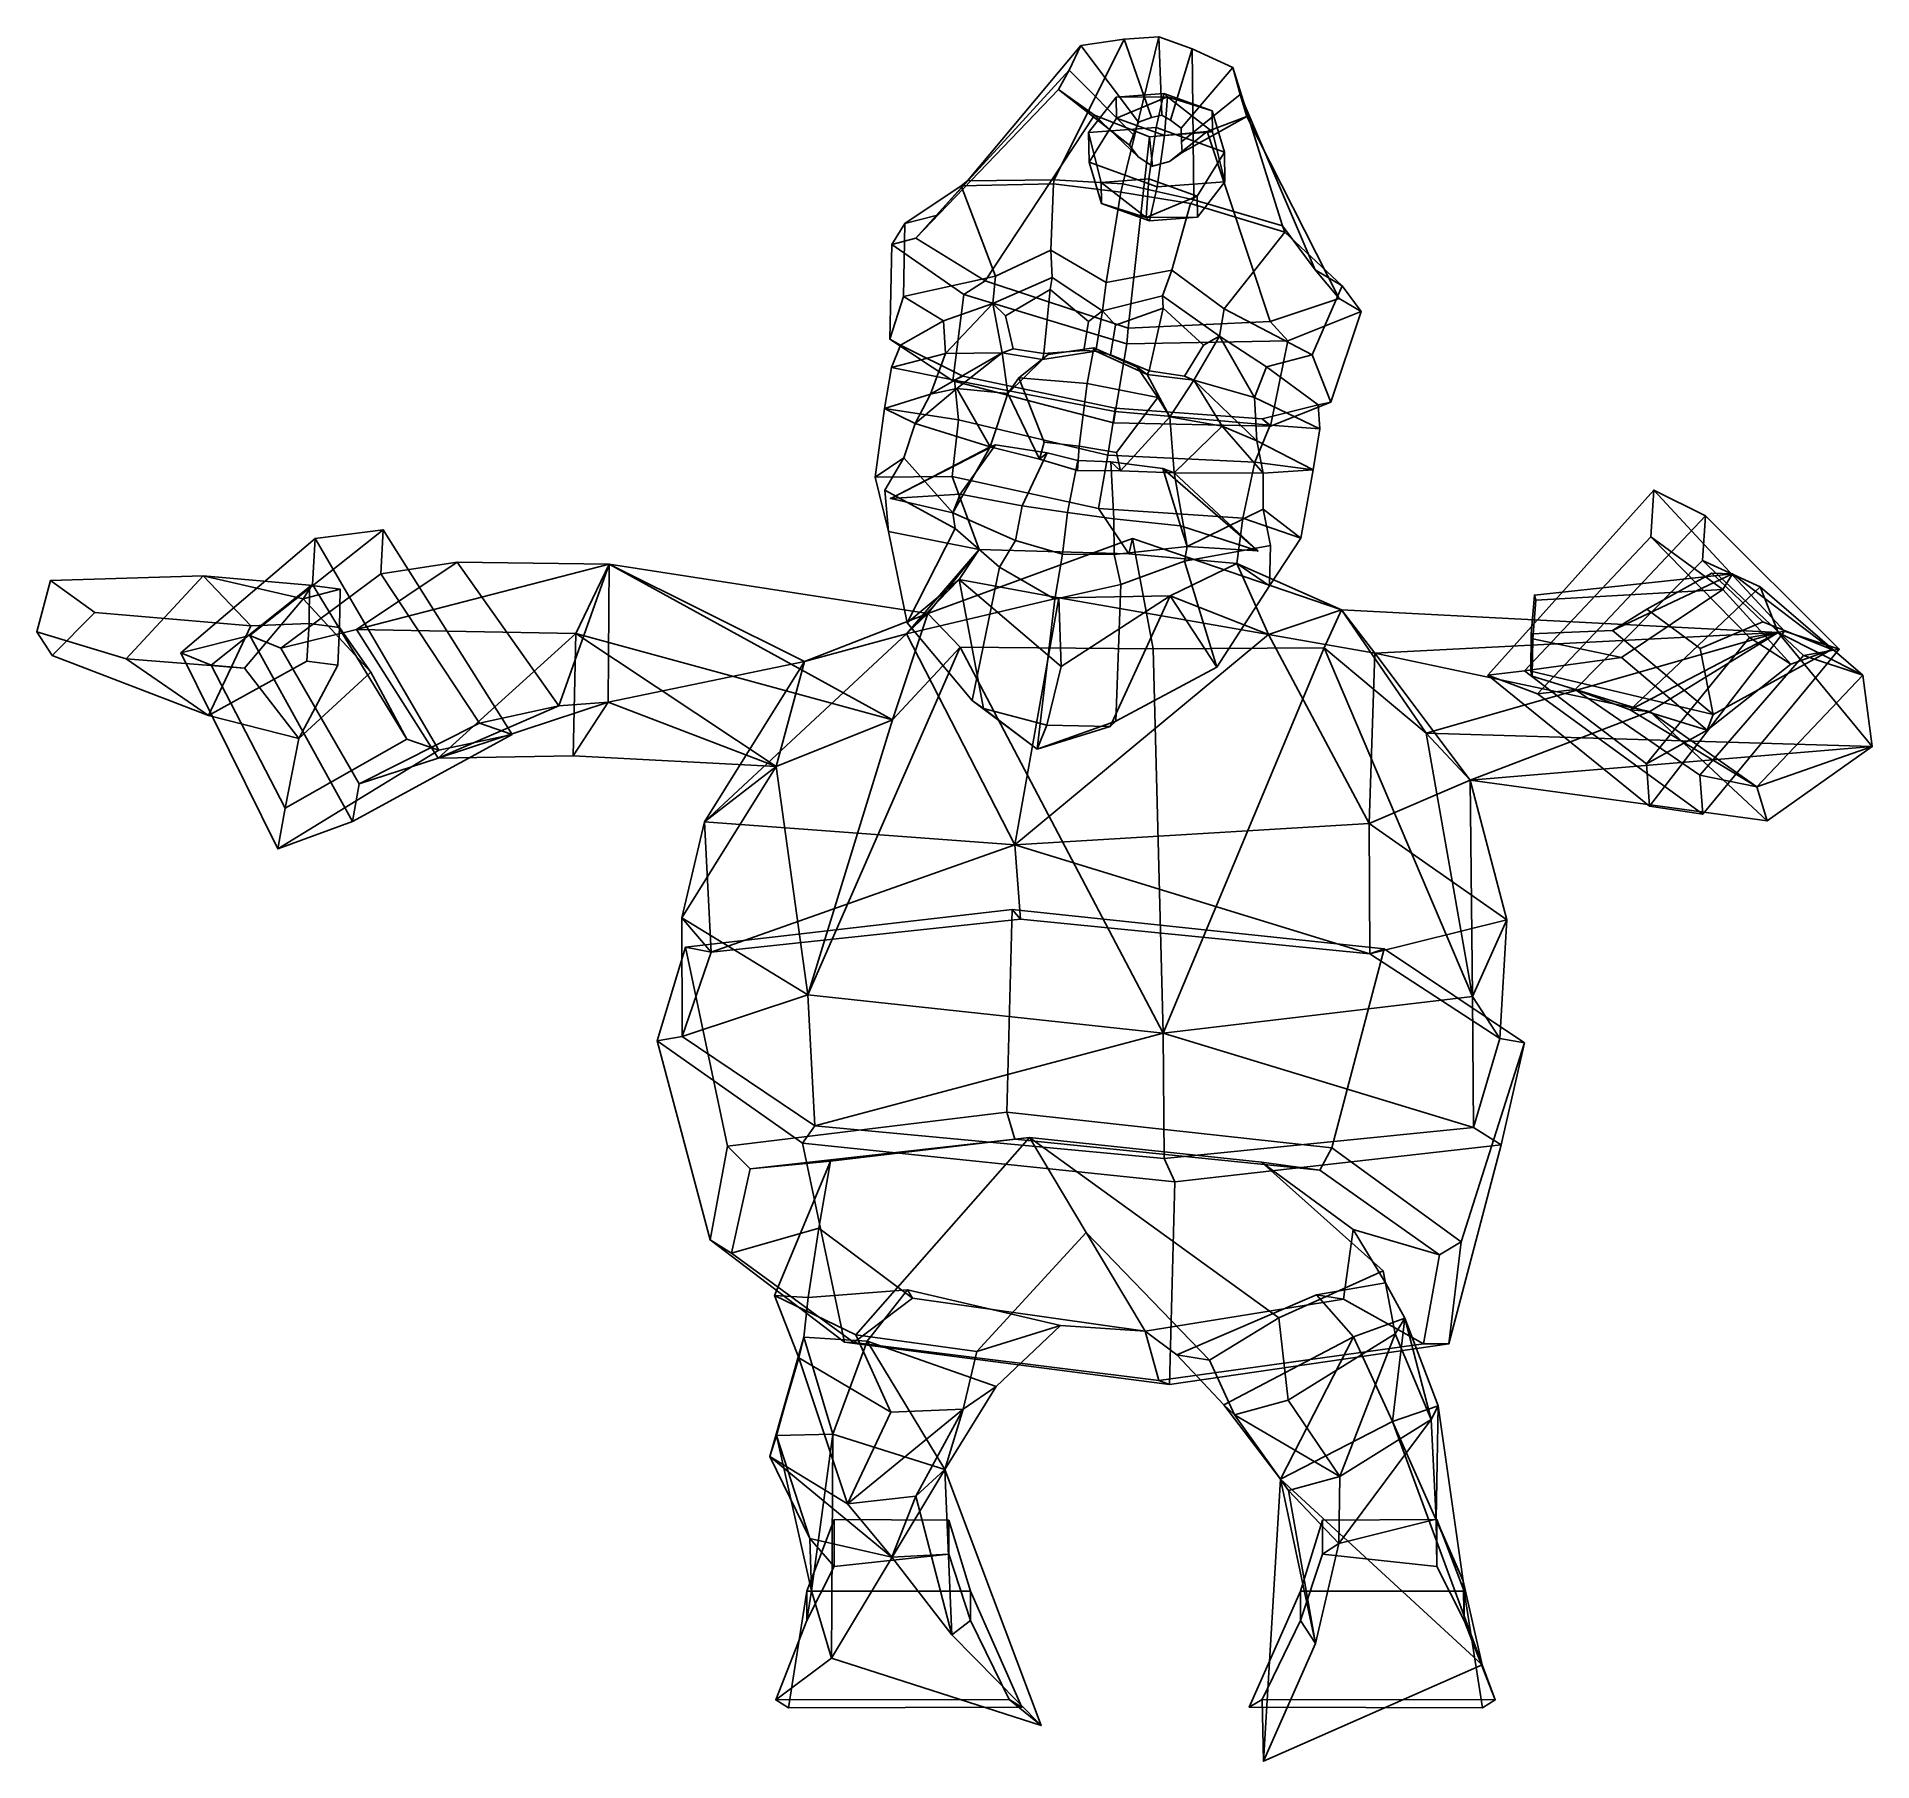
# Model space of a CAD drawing. Extents: x -329 to 199, y -168 to 328.
import ezdxf

# ---------------------------------------------------------------- set-up
doc = ezdxf.new("R2010")
doc.units = 0

msp = doc.modelspace()

# ---------------------------------------------------------------- linework, layer by layer
for p in [(-83.370148, 195.369019, 56.28857), (22.311165, 180.270264, 63.588745)]:
    msp.add_point(p)
for points in [[(-16.489048, 286.013367, 53.684437), (-6.187161, 328.384979, -8.161629), (-16.15876, 327.682648, -10.437713), (-36.325134, 287.180359, 44.847244)], [(-16.489048, 286.013367, 53.684437), (3.888663, 281.434998, 47.625103), (3.403846, 324.885132, -9.085449), (-6.187161, 328.384979, -8.161629)], [(-5.335178, 305.826538, -67.959465), (-8.262775, 305.145996, -67.639351), (-16.15876, 327.682648, -10.437713), (-6.187161, 328.384979, -8.161629)], [(-5.335178, 305.826538, -67.959465), (-6.187161, 328.384979, -8.161629), (3.403846, 324.885132, -9.085449), (-2.785405, 304.361755, -67.260384)], [(-70.238403, 276.830688, 3.160465), (-61.269756, 286.851837, 30.383995), (-28.607035, 325.815918, -14.017187), (-32.00034, 318.789825, -19.85195)], [(-61.269756, 286.851837, 30.383995), (-36.325134, 287.180359, 44.847244), (-16.15876, 327.682648, -10.437713), (-28.607035, 325.815918, -14.017187)], [(-11.980596, 303.793945, -67.000992), (-13.409369, 300.11734, -65.255188), (-32.00034, 318.789825, -19.85195), (-28.607035, 325.815918, -14.017187)], [(-8.262775, 305.145996, -67.639351), (-11.980596, 303.793945, -67.000992), (-28.607035, 325.815918, -14.017187), (-16.15876, 327.682648, -10.437713)], [(-2.785405, 304.361755, -67.260384), (3.403846, 324.885132, -9.085449), (15.199973, 319.551361, -10.98903), (0.28501, 302.03775, -66.152351)], [(29.465277, 273.888489, 36.651722), (15.199973, 319.551361, -10.98903), (3.403846, 324.885132, -9.085449), (3.888663, 281.434998, 47.625103)], [(-76.099617, 270.361603, -19.920559), (-70.238403, 276.830688, 3.160465), (-32.00034, 318.789825, -19.85195), (-35.033878, 313.164673, -24.579002)], [(-13.409369, 300.11734, -65.255188), (-14.644855, 297.163513, -63.852692), (-35.033878, 313.164673, -24.579002), (-32.00034, 318.789825, -19.85195)], [(0.28501, 302.03775, -66.152351), (15.199973, 319.551361, -10.98903), (17.250065, 311.746857, -16.447517), (0.380344, 298.142914, -64.301094)], [(38.868839, 261.242462, 10.697295), (17.250065, 311.746857, -16.447517), (15.199973, 319.551361, -10.98903), (29.465277, 273.888489, 36.651722)], [(-56.177731, 258.01828, -38.46236), (-76.099617, 270.361603, -19.920559), (-35.033878, 313.164673, -24.579002), (-24.673449, 305.760284, -28.278652)], [(-14.644855, 297.163513, -63.852692), (-12.12146, 293.741852, -62.223545), (-24.673449, 305.760284, -28.278652), (-35.033878, 313.164673, -24.579002)], [(-6.899935, 302.205292, -52.692284), (-4.688611, 311.977295, -64.420837), (-18.462378, 310.9422, -72.392365), (-26.379004, 300.741455, -63.965714)], [(-4.688611, 311.977295, -64.420837), (-3.683916, 311.029724, -80.901527), (-18.462378, 310.9422, -72.392365)], [(-6.899935, 302.205292, -52.692284), (12.730607, 295.141693, -61.259773), (9.1923, 306.982574, -70.478973), (-4.688611, 311.977295, -64.420837)], [(-4.688611, 311.977295, -64.420837), (9.1923, 306.982574, -70.478973), (-3.683916, 311.029724, -80.901527)], [(-26.379004, 300.741455, -63.965714), (-18.462378, 310.9422, -72.392365), (-18.355267, 304.912354, -86.422035), (-26.227526, 292.213959, -83.806747)], [(-18.462378, 310.9422, -72.392365), (-3.683916, 311.029724, -80.901527), (-18.355267, 304.912354, -86.422035)], [(-3.683916, 311.029724, -80.901527), (-4.474389, 299.917603, -92.48024), (-18.355267, 304.912354, -86.422035)], [(-3.683916, 311.029724, -80.901527), (9.299411, 300.952728, -84.508652), (-4.474389, 299.917603, -92.48024)], [(9.1923, 306.982574, -70.478973), (9.299411, 300.952728, -84.508652), (-3.683916, 311.029724, -80.901527)], [(0.380344, 298.142914, -64.301094), (17.250065, 311.746857, -16.447517), (19.200117, 305.408997, -20.83008), (0.540223, 294.989288, -62.802055)], [(12.730607, 295.141693, -61.259773), (12.882086, 286.614197, -81.100807), (9.299411, 300.952728, -84.508652), (9.1923, 306.982574, -70.478973)], [(45.749428, 252.952972, -11.50356), (19.200117, 305.408997, -20.83008), (17.250065, 311.746857, -16.447517), (38.868839, 261.242462, 10.697295)], [(-14.997206, 244.383179, -54.014839), (-56.177731, 258.01828, -38.46236), (-24.673449, 305.760284, -28.278652), (-8.803222, 299.500671, -30.156532)], [(-6.899935, 302.205292, -52.692284), (-26.379004, 300.741455, -63.965714), (-22.796293, 286.402924, -60.557808), (-9.022526, 287.438049, -52.586277)], [(-18.355267, 304.912354, -86.422035), (-4.474389, 299.917603, -92.48024), (-6.59698, 285.15033, -92.37426), (-26.227526, 292.213959, -83.806747)], [(-12.12146, 293.741852, -62.223545), (-7.932205, 291.080292, -60.953804), (-8.803222, 299.500671, -30.156532), (-24.673449, 305.760284, -28.278652)], [(-6.899935, 302.205292, -52.692284), (-9.022526, 287.438049, -52.586277), (4.858383, 282.443298, -58.644421), (12.730607, 295.141693, -61.259773)], [(0.540223, 294.989288, -62.802055), (19.200117, 305.408997, -20.83008), (7.780533, 301.119232, -26.035273), (-3.034609, 292.440796, -61.594837)], [(25.864655, 246.296844, -32.795097), (7.780533, 301.119232, -26.035273), (19.200117, 305.408997, -20.83008), (45.749428, 252.952972, -11.50356)], [(-26.379004, 300.741455, -63.965714), (-26.227526, 292.213959, -83.806747), (-22.689182, 280.373108, -74.587486), (-22.796293, 286.402924, -60.557808)], [(-14.997206, 244.383179, -54.014839), (-8.803222, 299.500671, -30.156532), (7.780533, 301.119232, -26.035273), (25.864655, 246.296844, -32.795097)], [(-3.034609, 292.440796, -61.594837), (7.780533, 301.119232, -26.035273), (-8.803222, 299.500671, -30.156532), (-7.932205, 291.080292, -60.953804)], [(9.299411, 300.952728, -84.508652), (12.882086, 286.614197, -81.100807), (-6.59698, 285.15033, -92.37426), (-4.474389, 299.917603, -92.48024)], [(-22.689182, 280.373108, -74.587486), (-26.227526, 292.213959, -83.806747), (-6.59698, 285.15033, -92.37426), (-8.808304, 275.378357, -80.645683)], [(12.730607, 295.141693, -61.259773), (4.858383, 282.443298, -58.644421), (4.965493, 276.413483, -72.674095), (12.882086, 286.614197, -81.100807)], [(-63.113075, 285.439789, 35.413631), (-61.269756, 286.851837, 30.383995), (-70.238403, 276.830688, 3.160465), (-79.311584, 274.573242, 4.69496)], [(-36.463413, 285.974518, 50.216122), (-36.325134, 287.180359, 44.847244), (-61.269756, 286.851837, 30.383995), (-63.113075, 285.439789, 35.413631)], [(-37.293705, 266.870667, 58.265083), (-36.463413, 285.974518, 50.216122), (-63.113075, 285.439789, 35.413631), (-53.178848, 259.364197, 47.394039)], [(-21.349365, 257.5383, 65.150871), (-17.120501, 283.624298, 57.88448), (-36.463413, 285.974518, 50.216122), (-37.293705, 266.870667, 58.265083)], [(-17.120501, 283.624298, 57.88448), (-16.489048, 286.013367, 53.684437), (-36.325134, 287.180359, 44.847244), (-36.463413, 285.974518, 50.216122)], [(-9.022526, 287.438049, -52.586277), (-22.796293, 286.402924, -60.557808), (-9.813009, 276.325958, -64.164932)], [(-22.796293, 286.402924, -60.557808), (-22.689182, 280.373108, -74.587486), (-9.813009, 276.325958, -64.164932)], [(-17.120501, 283.624298, 57.88448), (2.960537, 280.34198, 52.939419), (3.888663, 281.434998, 47.625103), (-16.489048, 286.013367, 53.684437)], [(-9.022526, 287.438049, -52.586277), (-9.813009, 276.325958, -64.164932), (4.858383, 282.443298, -58.644421)], [(4.965493, 276.413483, -72.674095), (-8.808304, 275.378357, -80.645683), (-6.59698, 285.15033, -92.37426), (12.882086, 286.614197, -81.100807)], [(-53.178848, 259.364197, 47.394039), (-63.113075, 285.439789, 35.413631), (-79.311584, 274.573242, 4.69496), (-79.699341, 253.59082, 27.941124)], [(-9.813009, 276.325958, -64.164932), (-22.689182, 280.373108, -74.587486), (-8.808304, 275.378357, -80.645683)], [(-21.349365, 257.5383, 65.150871), (-2.367203, 261.137787, 60.894276), (2.960537, 280.34198, 52.939419), (-17.120501, 283.624298, 57.88448)], [(4.858383, 282.443298, -58.644421), (-9.813009, 276.325958, -64.164932), (4.965493, 276.413483, -72.674095)], [(-2.367203, 261.137787, 60.894276), (12.704263, 249.951447, 51.945072), (30.146669, 272.115723, 41.855759), (2.960537, 280.34198, 52.939419)], [(2.960537, 280.34198, 52.939419), (30.146669, 272.115723, 41.855759), (29.465277, 273.888489, 36.651722), (3.888663, 281.434998, 47.625103)], [(-79.311584, 274.573242, 4.69496), (-70.238403, 276.830688, 3.160465), (-76.099617, 270.361603, -19.920559), (-83.092537, 268.514404, -21.349098)], [(-9.813009, 276.325958, -64.164932), (-8.808304, 275.378357, -80.645683), (4.965493, 276.413483, -72.674095)], [(-79.699341, 253.59082, 27.941124), (-79.311584, 274.573242, 4.69496), (-83.092537, 268.514404, -21.349098), (-83.669815, 241.299316, -8.96987)], [(-83.092537, 268.514404, -21.349098), (-76.099617, 270.361603, -19.920559), (-56.177731, 258.01828, -38.46236), (-62.285336, 254.082062, -41.56012)], [(12.704263, 249.951447, 51.945072), (38.048054, 236.768188, 36.074791), (46.660267, 256.575592, 13.39675), (30.146669, 272.115723, 41.855759)], [(30.146669, 272.115723, 41.855759), (46.660267, 256.575592, 13.39675), (38.868839, 261.242462, 10.697295), (29.465277, 273.888489, 36.651722)], [(-83.669815, 241.299316, -8.96987), (-83.092537, 268.514404, -21.349098), (-62.285336, 254.082062, -41.56012), (-65.488892, 229.285492, -32.968086)], [(-37.293705, 266.870667, 58.265083), (-53.178848, 259.364197, 47.394039), (-53.987942, 251.489471, 47.233994), (-36.854866, 258.988159, 59.265156)], [(-21.349365, 257.5383, 65.150871), (-37.293705, 266.870667, 58.265083), (-36.854866, 258.988159, 59.265156), (-22.407978, 249.443451, 63.733696)], [(-68.175812, 246.561096, 30.038408), (-53.987942, 251.489471, 47.233994), (-53.178848, 259.364197, 47.394039), (-79.699341, 253.59082, 27.941124)], [(-21.349365, 257.5383, 65.150871), (-22.407978, 249.443451, 63.733696), (-5.113287, 253.694275, 61.596916), (-2.367203, 261.137787, 60.894276)], [(-2.367203, 261.137787, 60.894276), (-5.113287, 253.694275, 61.596916), (11.300323, 242.161713, 51.743931), (12.704263, 249.951447, 51.945072)], [(46.660267, 256.575592, 13.39675), (52.076447, 249.202759, -12.011996), (45.749428, 252.952972, -11.50356), (38.868839, 261.242462, 10.697295)], [(-65.488892, 229.285492, -32.968086), (-62.285336, 254.082062, -41.56012), (-15.388654, 239.911987, -57.595638), (-19.204441, 217.196198, -49.338646)], [(-62.285336, 254.082062, -41.56012), (-56.177731, 258.01828, -38.46236), (-14.997206, 244.383179, -54.014839), (-15.388654, 239.911987, -57.595638)], [(-37.481163, 255.539459, 57.295513), (-36.854866, 258.988159, 59.265156), (-53.987942, 251.489471, 47.233994), (-50.331272, 247.969849, 47.651611)], [(-39.242313, 237.093597, 58.202187), (-37.481163, 255.539459, 57.295513), (-50.331272, 247.969849, 47.651611), (-48.104599, 238.465485, 52.264626)], [(-26.400753, 246.294342, 60.959103), (-37.481163, 255.539459, 57.295513), (-39.242313, 237.093597, 58.202187), (-27.732393, 237.998962, 63.079536)], [(-37.481163, 255.539459, 57.295513), (-26.400753, 246.294342, 60.959103), (-22.407978, 249.443451, 63.733696), (-36.854866, 258.988159, 59.265156)], [(38.048054, 236.768188, 36.074791), (43.371696, 223.148865, -0.19419), (52.076447, 249.202759, -12.011996), (46.660267, 256.575592, 13.39675)], [(-79.699341, 253.59082, 27.941124), (-83.669815, 241.299316, -8.96987), (-80.560287, 239.492645, -7.873867), (-68.175812, 246.561096, 30.038408)], [(-67.590729, 237.15625, 31.865896), (-53.987942, 251.489471, 47.233994), (-68.175812, 246.561096, 30.038408)], [(-51.295959, 237.335083, 53.33717), (-53.987942, 251.489471, 47.233994), (-67.590729, 237.15625, 31.865896)], [(-48.104599, 238.465485, 52.264626), (-50.331272, 247.969849, 47.651611), (-53.987942, 251.489471, 47.233994), (-51.295959, 237.335083, 53.33717)], [(-27.732393, 237.998962, 63.079536), (-24.276421, 237.760529, 66.618843), (-22.407978, 249.443451, 63.733696), (-26.400753, 246.294342, 60.959103)], [(-20.042294, 236.704712, 64.035896), (-18.646397, 245.326691, 61.660717), (-22.407978, 249.443451, 63.733696), (-24.276421, 237.760529, 66.618843)], [(-4.935358, 250.202087, 59.442032), (-5.113287, 253.694275, 61.596916), (-22.407978, 249.443451, 63.733696), (-18.646397, 245.326691, 61.660717)], [(-18.646397, 245.326691, 61.660717), (-20.042294, 236.704712, 64.035896), (-8.916512, 232.086121, 59.745949), (-4.935358, 250.202087, 59.442032)], [(-8.916512, 232.086121, 59.745949), (1.238628, 230.61676, 53.896275), (6.679607, 239.55542, 49.022083), (-4.935358, 250.202087, 59.442032)], [(-4.935358, 250.202087, 59.442032), (6.679607, 239.55542, 49.022083), (11.300323, 242.161713, 51.743931), (-5.113287, 253.694275, 61.596916)], [(24.848709, 233.27063, 36.464287), (38.048054, 236.768188, 36.074791), (12.704263, 249.951447, 51.945072), (11.300323, 242.161713, 51.743931)], [(52.076447, 249.202759, -12.011996), (30.99254, 240.755402, -35.116741), (25.864655, 246.296844, -32.795097), (45.749428, 252.952972, -11.50356)], [(43.371696, 223.148865, -0.19419), (25.9695, 216.218811, -26.650391), (30.99254, 240.755402, -35.116741), (52.076447, 249.202759, -12.011996)], [(-68.175812, 246.561096, 30.038408), (-80.560287, 239.492645, -7.873867), (-83.17514, 233.086975, -5.955162), (-67.590729, 237.15625, 31.865896)], [(30.99254, 240.755402, -35.116741), (-15.388654, 239.911987, -57.595638), (-14.997206, 244.383179, -54.014839), (25.864655, 246.296844, -32.795097)], [(-83.669815, 241.299316, -8.96987), (-65.488892, 229.285492, -32.968086), (-62.603512, 230.590332, -33.040497), (-80.560287, 239.492645, -7.873867)], [(-83.17514, 233.086975, -5.955162), (-80.560287, 239.492645, -7.873867), (-62.603512, 230.590332, -33.040497), (-65.003479, 229.420074, -35.588291)], [(-39.242313, 237.093597, 58.202187), (-48.104599, 238.465485, 52.264626), (-51.295959, 237.335083, 53.33717), (-39.622723, 235.416687, 60.736942)], [(-26.761578, 228.46759, 87.271507), (-24.891859, 238.735352, 81.440933), (-38.037991, 236.831909, 77.460526), (-46.498299, 230.131317, 79.366188)], [(-24.891859, 238.735352, 81.440933), (-24.276421, 237.760529, 66.618843), (-39.622723, 235.416687, 60.736942), (-38.037991, 236.831909, 77.460526)], [(-39.242313, 237.093597, 58.202187), (-39.622723, 235.416687, 60.736942), (-24.276421, 237.760529, 66.618843), (-27.732393, 237.998962, 63.079536)], [(-26.761578, 228.46759, 87.271507), (-6.465489, 224.411804, 82.131546), (-12.38573, 233.166962, 79.232513), (-24.891859, 238.735352, 81.440933)], [(-24.891859, 238.735352, 81.440933), (-12.38573, 233.166962, 79.232513), (-9.544715, 231.119415, 62.814651), (-24.276421, 237.760529, 66.618843)], [(25.9695, 216.218811, -26.650391), (-19.204441, 217.196198, -49.338646), (-15.388654, 239.911987, -57.595638), (30.99254, 240.755402, -35.116741)], [(1.238628, 230.61676, 53.896275), (3.972995, 229.438782, 57.154999), (11.300323, 242.161713, 51.743931), (6.679607, 239.55542, 49.022083)], [(3.972995, 229.438782, 57.154999), (21.424759, 224.438568, 38.014843), (11.300323, 242.161713, 51.743931)], [(21.424759, 224.438568, 38.014843), (24.848709, 233.27063, 36.464287), (11.300323, 242.161713, 51.743931)], [(-67.590729, 237.15625, 31.865896), (-83.17514, 233.086975, -5.955162), (-85.16967, 221.238098, -1.916237), (-71.920441, 225.374939, 33.356094)], [(-85.16967, 221.238098, -1.916237), (-83.17514, 233.086975, -5.955162), (-65.003479, 229.420074, -35.588291), (-63.80138, 217.969788, -35.281258)], [(-71.920441, 225.374939, 33.356094), (-51.295959, 237.335083, 53.33717), (-67.590729, 237.15625, 31.865896)], [(-64.342537, 227.065094, 57.652721), (-51.295959, 237.335083, 53.33717), (-71.920441, 225.374939, 33.356094)], [(-64.342537, 227.065094, 57.652721), (-49.597149, 225.566467, 61.739296), (-51.295959, 237.335083, 53.33717)], [(-49.597149, 225.566467, 61.739296), (-39.622723, 235.416687, 60.736942), (-51.295959, 237.335083, 53.33717)], [(-46.498299, 230.131317, 79.366188), (-38.037991, 236.831909, 77.460526), (-39.622723, 235.416687, 60.736942), (-49.597149, 225.566467, 61.739296)], [(-8.916512, 232.086121, 59.745949), (-20.042294, 236.704712, 64.035896), (-24.276421, 237.760529, 66.618843), (-9.544715, 231.119415, 62.814651)], [(-6.465489, 224.411804, 82.131546), (-2.940869, 218.900696, 64.962181), (-9.544715, 231.119415, 62.814651), (-12.38573, 233.166962, 79.232513)], [(24.848709, 233.27063, 36.464287), (21.424759, 224.438568, 38.014843), (40.2061, 215.459412, 2.567676), (39.763695, 222.30191, 0.437783)], [(38.048054, 236.768188, 36.074791), (24.848709, 233.27063, 36.464287), (39.763695, 222.30191, 0.437783), (43.371696, 223.148865, -0.19419)], [(-65.488892, 229.285492, -32.968086), (-19.204441, 217.196198, -49.338646), (-18.737408, 221.389069, -47.427589), (-62.603512, 230.590332, -33.040497)], [(-65.003479, 229.420074, -35.588291), (-62.603512, 230.590332, -33.040497), (-18.737408, 221.389069, -47.427589), (-18.848913, 220.454376, -47.74654)], [(-63.80138, 217.969788, -35.281258), (-65.003479, 229.420074, -35.588291), (-18.848913, 220.454376, -47.74654), (-20.883894, 207.856842, -44.342175)], [(-39.2076, 211.582214, 77.577293), (-46.498299, 230.131317, 79.366188), (-49.597149, 225.566467, 61.739296), (-40.541595, 206.672607, 64.868889)], [(-29.088839, 210.442169, 83.680725), (-26.761578, 228.46759, 87.271507), (-46.498299, 230.131317, 79.366188), (-39.2076, 211.582214, 77.577293)], [(-29.088839, 210.442169, 83.680725), (-18.32695, 208.598999, 79.019669), (-6.465489, 224.411804, 82.131546), (-26.761578, 228.46759, 87.271507)], [(-8.916512, 232.086121, 59.745949), (-9.544715, 231.119415, 62.814651), (3.972995, 229.438782, 57.154999), (1.238628, 230.61676, 53.896275)], [(-2.940869, 218.900696, 64.962181), (3.972995, 229.438782, 57.154999), (-9.544715, 231.119415, 62.814651)], [(12.048476, 216.151062, 62.929604), (3.972995, 229.438782, 57.154999), (-2.940869, 218.900696, 64.962181)], [(12.048476, 216.151062, 62.929604), (22.057228, 211.948303, 39.847816), (3.972995, 229.438782, 57.154999)], [(22.057228, 211.948303, 39.847816), (21.424759, 224.438568, 38.014843), (3.972995, 229.438782, 57.154999)], [(-71.920441, 225.374939, 33.356094), (-85.16967, 221.238098, -1.916237), (-76.358711, 216.925812, 33.895199)], [(-76.358711, 216.925812, 33.895199), (-64.342537, 227.065094, 57.652721), (-71.920441, 225.374939, 33.356094)], [(-54.753464, 210.277893, 57.485733), (-64.342537, 227.065094, 57.652721), (-76.358711, 216.925812, 33.895199)], [(-54.753464, 210.277893, 57.485733), (-49.597149, 225.566467, 61.739296), (-64.342537, 227.065094, 57.652721)], [(-40.541595, 206.672607, 64.868889), (-49.597149, 225.566467, 61.739296), (-54.753464, 210.277893, 57.485733)], [(-18.32695, 208.598999, 79.019669), (-17.239401, 203.343445, 66.478539), (-2.940869, 218.900696, 64.962181), (-6.465489, 224.411804, 82.131546)], [(21.424759, 224.438568, 38.014843), (22.057228, 211.948303, 39.847816), (38.255836, 203.604248, 6.609658), (40.2061, 215.459412, 2.567676)], [(43.371696, 223.148865, -0.19419), (39.763695, 222.30191, 0.437783), (23.599335, 218.274475, -27.08584), (25.9695, 216.218811, -26.650391)], [(40.2061, 215.459412, 2.567676), (25.898556, 216.432861, -29.309029), (23.599335, 218.274475, -27.08584), (39.763695, 222.30191, 0.437783)], [(-79.547234, 207.081421, 35.47842), (-76.358711, 216.925812, 33.895199), (-85.16967, 221.238098, -1.916237), (-87.84446, 201.462585, 2.48456)], [(-87.84446, 201.462585, 2.48456), (-85.16967, 221.238098, -1.916237), (-63.80138, 217.969788, -35.281258), (-65.682106, 201.687012, -29.777819)], [(-79.547234, 207.081421, 35.47842), (-65.50853, 191.210266, 66.555496), (-54.753464, 210.277893, 57.485733), (-76.358711, 216.925812, 33.895199)], [(-65.682106, 201.687012, -29.777819), (-63.80138, 217.969788, -35.281258), (-20.883894, 207.856842, -44.342175), (-23.553183, 192.51178, -37.437786)], [(21.522705, 205.77951, -29.387302), (-20.883894, 207.856842, -44.342175), (-18.848913, 220.454376, -47.74654), (25.898556, 216.432861, -29.309029)], [(25.9695, 216.218811, -26.650391), (23.599335, 218.274475, -27.08584), (-18.737408, 221.389069, -47.427589), (-19.204441, 217.196198, -49.338646)], [(25.898556, 216.432861, -29.309029), (-18.848913, 220.454376, -47.74654), (-18.737408, 221.389069, -47.427589), (23.599335, 218.274475, -27.08584)], [(-17.239401, 203.343445, 66.478539), (-1.725937, 202.701813, 61.148731), (-2.940869, 218.900696, 64.962181)], [(-1.725937, 202.701813, 61.148731), (12.048476, 216.151062, 62.929604), (-2.940869, 218.900696, 64.962181)], [(-29.088839, 210.442169, 83.680725), (-39.2076, 211.582214, 77.577293), (-40.541595, 206.672607, 64.868889), (-29.565727, 203.37439, 72.069931)], [(-1.725937, 202.701813, 61.148731), (23.849846, 202.608948, 40.817329), (12.048476, 216.151062, 62.929604)], [(23.849846, 202.608948, 40.817329), (22.057228, 211.948303, 39.847816), (12.048476, 216.151062, 62.929604)], [(38.255836, 203.604248, 6.609658), (21.522705, 205.77951, -29.387302), (25.898556, 216.432861, -29.309029), (40.2061, 215.459412, 2.567676)], [(22.057228, 211.948303, 39.847816), (23.849846, 202.608948, 40.817329), (38.255836, 203.604248, 6.609658)], [(-83.962021, 185.839478, 9.402472), (-85.075508, 197.717896, 39.995804), (-79.547234, 207.081421, 35.47842), (-87.84446, 201.462585, 2.48456)], [(-79.547234, 207.081421, 35.47842), (-85.075508, 197.717896, 39.995804), (-64.844032, 186.69574, 57.900913), (-65.50853, 191.210266, 66.555496)], [(-63.339771, 196.556152, 76.33107), (-53.213467, 210.8526, 72.062935), (-83.370148, 195.369019, 56.28857)], [(-53.213467, 210.8526, 72.062935), (-54.753464, 210.277893, 57.485733), (-83.370148, 195.369019, 56.28857)], [(-83.370148, 195.369019, 56.28857), (-54.753464, 210.277893, 57.485733), (-65.50853, 191.210266, 66.555496)], [(-38.322136, 208.495117, 73.249779), (-53.213467, 210.8526, 72.062935), (-63.339771, 196.556152, 76.33107), (-45.553802, 193.267639, 86.713196)], [(-53.213467, 210.8526, 72.062935), (-38.322136, 208.495117, 73.249779), (-40.541595, 206.672607, 64.868889), (-54.753464, 210.277893, 57.485733)], [(-45.553802, 193.267639, 86.713196), (-32.414837, 191.302551, 88.347382), (-29.477194, 206.314941, 76.870117), (-38.322136, 208.495117, 73.249779)], [(-29.477194, 206.314941, 76.870117), (-29.565727, 203.37439, 72.069931), (-40.541595, 206.672607, 64.868889), (-38.322136, 208.495117, 73.249779)], [(-19.15346, 189.495789, 88.536858), (-19.971258, 205.873352, 74.517403), (-29.477194, 206.314941, 76.870117), (-32.414837, 191.302551, 88.347382)], [(-29.088839, 210.442169, 83.680725), (-29.565727, 203.37439, 72.069931), (-17.239401, 203.343445, 66.478539), (-18.32695, 208.598999, 79.019669)], [(-29.477194, 206.314941, 76.870117), (-19.971258, 205.873352, 74.517403), (-17.239401, 203.343445, 66.478539), (-29.565727, 203.37439, 72.069931)], [(18.031019, 189.726898, -23.995148), (-23.553183, 192.51178, -37.437786), (-20.883894, 207.856842, -44.342175), (21.522705, 205.77951, -29.387302)], [(-83.962021, 185.839478, 9.402472), (-87.84446, 201.462585, 2.48456), (-65.682106, 201.687012, -29.777819), (-57.928574, 180.692627, 2.32014)], [(-57.928574, 180.692627, 2.32014), (-65.682106, 201.687012, -29.777819), (-23.553183, 192.51178, -37.437786), (-14.77043, 179.378113, -11.913164)], [(-19.971258, 205.873352, 74.517403), (-19.15346, 189.495789, 88.536858), (0.074374, 187.496155, 80.71154), (-4.994523, 203.963531, 75.393768)], [(-4.994523, 203.963531, 75.393768), (-1.725937, 202.701813, 61.148731), (-17.239401, 203.343445, 66.478539), (-19.971258, 205.873352, 74.517403)], [(0.074374, 187.496155, 80.71154), (22.311165, 180.270264, 63.588745), (-4.994523, 203.963531, 75.393768)], [(-4.994523, 203.963531, 75.393768), (22.311165, 180.270264, 63.588745), (-1.725937, 202.701813, 61.148731)], [(23.92452, 192.29837, 42.625965), (23.849846, 202.608948, 40.817329), (-1.725937, 202.701813, 61.148731), (1.963924, 181.570435, 71.216309)], [(22.311165, 180.270264, 63.588745), (1.963924, 181.570435, 71.216309), (-1.725937, 202.701813, 61.148731)], [(34.694286, 183.955383, 10.9492), (18.031019, 189.726898, -23.995148), (21.522705, 205.77951, -29.387302), (38.255836, 203.604248, 6.609658)], [(23.92452, 192.29837, 42.625965), (34.694286, 183.955383, 10.9492), (38.255836, 203.604248, 6.609658), (23.849846, 202.608948, 40.817329)], [(-64.844032, 186.69574, 57.900913), (-85.075508, 197.717896, 39.995804), (-83.962021, 185.839478, 9.402472), (-78.679367, 159.51355, 30.456884)], [(-65.50853, 191.210266, 66.555496), (-63.339771, 196.556152, 76.33107), (-83.370148, 195.369019, 56.28857)], [(-45.553802, 193.267639, 86.713196), (-63.339771, 196.556152, 76.33107), (-65.50853, 191.210266, 66.555496), (-47.419857, 183.235962, 77.874336)], [(102.927391, 139.099335, 84.573387), (88.571083, 144.450134, 113.9422), (136.354156, 197.766205, 128.073349), (151.254333, 190.359772, 100.277779)], [(88.571083, 144.450134, 113.9422), (99.186096, 145.737366, 119.249344), (135.551712, 184.338165, 130.155548), (136.354156, 197.766205, 128.073349)], [(174.035492, 157.132233, 156.239777), (136.354156, 197.766205, 128.073349), (135.551712, 184.338165, 130.155548), (163.93187, 155.345032, 151.292969)], [(174.035492, 157.132233, 156.239777), (189.788162, 151.988647, 127.56205), (151.254333, 190.359772, 100.277779), (136.354156, 197.766205, 128.073349)], [(-52.04689, 175.562744, 80.998199), (-47.419857, 183.235962, 77.874336), (-65.50853, 191.210266, 66.555496), (-64.844032, 186.69574, 57.900913)], [(-32.414837, 191.302551, 88.347382), (-45.553802, 193.267639, 86.713196), (-47.419857, 183.235962, 77.874336), (-33.881359, 179.333649, 84.822578)], [(-32.414837, 191.302551, 88.347382), (-33.881359, 179.333649, 84.822578), (-18.984003, 179.173279, 79.838608), (-19.15346, 189.495789, 88.536858)], [(16.341846, 176.58728, 9.518816), (-14.77043, 179.378113, -11.913164), (-23.553183, 192.51178, -37.437786), (18.031019, 189.726898, -23.995148)], [(23.92452, 192.29837, 42.625965), (1.963924, 181.570435, 71.216309), (1.240079, 177.254272, 62.46582), (25.962608, 181.853821, 47.666012)], [(25.715826, 170.169739, 16.978716), (34.694286, 183.955383, 10.9492), (23.92452, 192.29837, 42.625965), (25.962608, 181.853821, 47.666012)], [(102.927391, 139.099335, 84.573387), (151.254333, 190.359772, 100.277779), (150.416428, 177.532776, 102.229454), (113.730507, 140.370117, 89.981918)], [(189.788162, 151.988647, 127.56205), (179.534119, 150.134766, 122.54908), (150.416428, 177.532776, 102.229454), (151.254333, 190.359772, 100.277779)], [(-287.845947, 150.929504, 13.281696), (-249.11647, 183.824402, 49.091), (-229.521027, 186.290161, 23.412174), (-267.931152, 155.930542, -12.706891)], [(-267.931152, 155.930542, -12.706891), (-229.521027, 186.290161, 23.412174), (-230.1996, 173.619598, 20.576811), (-259.046906, 152.236725, -6.292996)], [(-192.361664, 127.387482, 42.370354), (-229.521027, 186.290161, 23.412174), (-249.11647, 183.824402, 49.091), (-213.491287, 122.845337, 67.473534)], [(-192.361664, 127.387482, 42.370354), (-201.797287, 130.61322, 35.432186), (-230.1996, 173.619598, 20.576811), (-229.521027, 186.290161, 23.412174)], [(-78.679367, 159.51355, 30.456884), (-83.962021, 185.839478, 9.402472), (-57.928574, 180.692627, 2.32014), (-63.684032, 171.99234, 23.263432)], [(-59.956081, 137.117493, 67.948814), (-52.04689, 175.562744, 80.998199), (-64.844032, 186.69574, 57.900913), (-78.679367, 159.51355, 30.456884)], [(-19.15346, 189.495789, 88.536858), (-18.984003, 179.173279, 79.838608), (1.963924, 181.570435, 71.216309), (0.074374, 187.496155, 80.71154)], [(1.963924, 181.570435, 71.216309), (22.311165, 180.270264, 63.588745), (0.074374, 187.496155, 80.71154)], [(25.715826, 170.169739, 16.978716), (16.341846, 176.58728, 9.518816), (18.031019, 189.726898, -23.995148), (34.694286, 183.955383, 10.9492)], [(-287.845947, 150.929504, 13.281696), (-279.087585, 147.328461, 19.611975), (-249.893097, 170.573853, 46.072472), (-249.11647, 183.824402, 49.091)], [(-213.491287, 122.845337, 67.473534), (-249.11647, 183.824402, 49.091), (-249.893097, 170.573853, 46.072472), (-222.758331, 126.052551, 60.666393)], [(-72.661598, 162.206421, -17.564501), (-78.81546, 156.380066, 27.79134), (-57.928574, 180.692627, 2.32014)], [(-78.81546, 156.380066, 27.79134), (-63.684032, 171.99234, 23.263432), (-57.928574, 180.692627, 2.32014)], [(-13.729723, 183.782959, -14.908282), (-7.801506, 152.088654, -60.608311), (-63.404499, 152.553467, -63.080906), (-72.661598, 162.206421, -17.564501)], [(-13.729723, 183.782959, -14.908282), (-72.661598, 162.206421, -17.564501), (-57.928574, 180.692627, 2.32014), (-14.77043, 179.378113, -11.913164)], [(-36.079239, 166.367889, 89.823624), (-33.881359, 179.333649, 84.822578), (-47.419857, 183.235962, 77.874336), (-52.04689, 175.562744, 80.998199)], [(-17.143963, 170.576141, 83.409203), (1.240079, 177.254272, 62.46582), (1.963924, 181.570435, 71.216309), (-18.984003, 179.173279, 79.838608)], [(-14.77043, 179.378113, -11.913164), (16.341846, 176.58728, 9.518816), (46.461658, 163.279785, -8.889457), (-13.729723, 183.782959, -14.908282)], [(-13.729723, 183.782959, -14.908282), (46.461658, 163.279785, -8.889457), (41.502766, 152.372864, -47.593548), (-7.801506, 152.088654, -60.608311)], [(1.240079, 177.254272, 62.46582), (10.517788, 146.769897, 36.618378), (25.715826, 170.169739, 16.978716), (25.962608, 181.853821, 47.666012)], [(127.057076, 149.578857, 130.470612), (156.229141, 169.172913, 127.804131), (135.551712, 184.338165, 130.155548), (99.186096, 145.737366, 119.249344)], [(175.815094, 147.674927, 132.257019), (163.93187, 155.345032, 151.292969), (135.551712, 184.338165, 130.155548), (156.229141, 169.172913, 127.804131)], [(-259.046906, 152.236725, -6.292996), (-230.1996, 173.619598, 20.576811), (-208.195755, 177.022644, -7.909976), (-237.190842, 157.589539, -34.544552)], [(-237.190842, 157.589539, -34.544552), (-208.195755, 177.022644, -7.909976), (-164.485214, 176.434631, -37.689655)], [(-237.190842, 157.589539, -34.544552), (-164.485214, 176.434631, -37.689655), (-174.054749, 156.459106, -75.28701)], [(-208.195755, 177.022644, -7.909976), (-230.1996, 173.619598, 20.576811), (-201.797287, 130.61322, 35.432186), (-178.937531, 135.586914, 7.912163)], [(-178.937531, 135.586914, 7.912163), (-164.485214, 176.434631, -37.689655), (-208.195755, 177.022644, -7.909976)], [(-178.937531, 135.586914, 7.912163), (-164.77832, 136.68399, -2.58901), (-164.485214, 176.434631, -37.689655)], [(-82.889244, 131.56604, -50.65202), (-174.054749, 156.459106, -75.28701), (-164.485214, 176.434631, -37.689655)], [(-108.223969, 148.398804, 13.839668), (-164.485214, 176.434631, -37.689655), (-164.77832, 136.68399, -2.58901)], [(-108.223969, 148.398804, 13.839668), (-72.661598, 162.206421, -17.564501), (-164.485214, 176.434631, -37.689655)], [(-82.889244, 131.56604, -50.65202), (-164.485214, 176.434631, -37.689655), (-72.661598, 162.206421, -17.564501)], [(-41.195068, 123.105011, 74.403809), (-36.079239, 166.367889, 89.823624), (-52.04689, 175.562744, 80.998199), (-59.956081, 137.117493, 67.948814)], [(-36.079239, 166.367889, 89.823624), (-17.143963, 170.576141, 83.409203), (-18.984003, 179.173279, 79.838608), (-33.881359, 179.333649, 84.822578)], [(-18.580326, 131.206116, 70.806938), (10.517788, 146.769897, 36.618378), (1.240079, 177.254272, 62.46582), (-17.143963, 170.576141, 83.409203)], [(10.517788, 146.769897, 36.618378), (-2.879109, 167.315674, 31.4639), (16.341846, 176.58728, 9.518816), (25.715826, 170.169739, 16.978716)], [(25.430061, 156.184937, 44.523216), (16.341846, 176.58728, 9.518816), (-2.879109, 167.315674, 31.4639)], [(46.461658, 163.279785, -8.889457), (16.341846, 176.58728, 9.518816), (25.430061, 156.184937, 44.523216)], [(167.02507, 169.928955, 71.027191), (129.592392, 134.516602, 58.063362), (113.730507, 140.370117, 89.981918), (150.416428, 177.532776, 102.229454)], [(179.534119, 150.134766, 122.54908), (196.549683, 144.452423, 91.2015), (167.02507, 169.928955, 71.027191), (150.416428, 177.532776, 102.229454)], [(-329.314972, 156.918732, 84.964241), (-325.377228, 171.688477, 100.517532), (-281.382568, 173.03299, 47.287346), (-303.585602, 149.147888, 31.287649)], [(-324.85199, 150.100189, 106.893425), (-312.581024, 162.547607, 115.180183), (-325.377228, 171.688477, 100.517532), (-329.314972, 156.918732, 84.964241)], [(-312.581024, 162.547607, 115.180183), (-267.61795, 158.677246, 84.126793), (-281.382568, 173.03299, 47.287346), (-325.377228, 171.688477, 100.517532)], [(-303.585602, 149.147888, 31.287649), (-281.382568, 173.03299, 47.287346), (-252.606644, 166.453156, 28.315887), (-269.463959, 146.511597, 16.004503)], [(-250.778015, 170.408997, 97.952957), (-241.935608, 169.280396, 88.572098), (-252.606644, 166.453156, 28.315887), (-281.382568, 173.03299, 47.287346)], [(-250.833054, 159.306854, 100.408463), (-250.778015, 170.408997, 97.952957), (-281.382568, 173.03299, 47.287346), (-267.61795, 158.677246, 84.126793)], [(-269.463959, 146.511597, 16.004503), (-252.606644, 166.453156, 28.315887), (-249.893097, 170.573853, 46.072472), (-279.087585, 147.328461, 19.611975)], [(-233.058762, 145.291595, 47.071335), (-222.758331, 126.052551, 60.666393), (-249.893097, 170.573853, 46.072472), (-252.606644, 166.453156, 28.315887)], [(-242.069016, 158.163116, 90.930397), (-233.058762, 145.291595, 47.071335), (-252.606644, 166.453156, 28.315887), (-241.935608, 169.280396, 88.572098)], [(-250.833054, 159.306854, 100.408463), (-242.069016, 158.163116, 90.930397), (-241.935608, 169.280396, 88.572098), (-250.778015, 170.408997, 97.952957)], [(-34.930435, 166.759308, 37.66663), (-63.684032, 171.99234, 23.263432), (-78.81546, 156.380066, 27.79134)], [(-59.956081, 137.117493, 67.948814), (-78.679367, 159.51355, 30.456884), (-63.684032, 171.99234, 23.263432), (-56.646793, 134.870728, 51.872795)], [(-56.646793, 134.870728, 51.872795), (-63.684032, 171.99234, 23.263432), (-34.29771, 146.995178, 23.965221), (-38.444866, 130.070435, 48.99675)], [(-34.29771, 146.995178, 23.965221), (-63.684032, 171.99234, 23.263432), (-34.930435, 166.759308, 37.66663)], [(-41.195068, 123.105011, 74.403809), (-18.580326, 131.206116, 70.806938), (-17.143963, 170.576141, 83.409203), (-36.079239, 166.367889, 89.823624)], [(101.102654, 156.377991, 177.546036), (124.474083, 157.361115, 177.723846), (159.080795, 173.659546, 160.711044), (102.022179, 167.514832, 175.444824)], [(101.602142, 154.902344, 164.68045), (102.396858, 166.046173, 162.593185), (156.229141, 169.172913, 127.804131), (127.057076, 149.578857, 130.470612)], [(102.022179, 167.514832, 175.444824), (159.080795, 173.659546, 160.711044), (156.229141, 169.172913, 127.804131), (102.396858, 166.046173, 162.593185)], [(134.365311, 163.434509, 231.261154), (153.099213, 173.841675, 229.522217), (159.080795, 173.659546, 160.711044), (124.474083, 157.361115, 177.723846)], [(129.592392, 134.516602, 58.063362), (167.02507, 169.928955, 71.027191), (172.196487, 156.772888, 20.144167)], [(149.740082, 152.097412, 234.306), (167.810242, 159.820923, 221.612823), (153.099213, 173.841675, 229.522217), (134.365311, 163.434509, 231.261154)], [(167.810242, 159.820923, 221.612823), (187.698334, 151.81546, 165.541946), (159.080795, 173.659546, 160.711044), (153.099213, 173.841675, 229.522217)], [(187.698334, 151.81546, 165.541946), (175.815094, 147.674927, 132.257019), (156.229141, 169.172913, 127.804131), (159.080795, 173.659546, 160.711044)], [(196.549683, 144.452423, 91.2015), (172.196487, 156.772888, 20.144167), (167.02507, 169.928955, 71.027191)], [(-47.604336, 95.596771, 97.434914), (-34.930435, 166.759308, 37.66663), (-78.81546, 156.380066, 27.79134)], [(-47.604336, 95.596771, 97.434914), (25.430061, 156.184937, 44.523216), (-34.930435, 166.759308, 37.66663)], [(-20.186829, 129.661682, 54.39135), (-38.444866, 130.070435, 48.99675), (-34.29771, 146.995178, 23.965221), (-2.879109, 167.315674, 31.4639)], [(-34.29771, 146.995178, 23.965221), (-34.930435, 166.759308, 37.66663), (-2.879109, 167.315674, 31.4639)], [(-34.930435, 166.759308, 37.66663), (25.430061, 156.184937, 44.523216), (-2.879109, 167.315674, 31.4639)], [(-18.580326, 131.206116, 70.806938), (-20.186829, 129.661682, 54.39135), (-2.879109, 167.315674, 31.4639), (10.517788, 146.769897, 36.618378)], [(101.102654, 156.377991, 177.546036), (102.022179, 167.514832, 175.444824), (102.396858, 166.046173, 162.593185), (101.602142, 154.902344, 164.68045)], [(-324.85199, 150.100189, 106.893425), (-279.82132, 132.813843, 57.576153), (-267.61795, 158.677246, 84.126793), (-312.581024, 162.547607, 115.180183)], [(-251.482254, 148.507904, 102.306297), (-250.833054, 159.306854, 100.408463), (-267.61795, 158.677246, 84.126793), (-279.82132, 132.813843, 57.576153)], [(-251.482254, 148.507904, 102.306297), (-242.62114, 147.374573, 92.889), (-242.069016, 158.163116, 90.930397), (-250.833054, 159.306854, 100.408463)], [(-108.223969, 148.398804, 13.839668), (-78.81546, 156.380066, 27.79134), (-72.661598, 162.206421, -17.564501)], [(-82.889244, 131.56604, -50.65202), (-72.661598, 162.206421, -17.564501), (-63.404499, 152.553467, -63.080906)], [(56.008808, 150.805725, 39.9767), (46.461658, 163.279785, -8.889457), (25.430061, 156.184937, 44.523216)], [(70.841934, 127.704803, -33.210495), (41.502766, 152.372864, -47.593548), (46.461658, 163.279785, -8.889457)], [(56.008808, 150.805725, 39.9767), (172.196487, 156.772888, 20.144167), (46.461658, 163.279785, -8.889457)], [(70.841934, 127.704803, -33.210495), (46.461658, 163.279785, -8.889457), (172.196487, 156.772888, 20.144167)], [(149.740082, 152.097412, 234.306), (134.365311, 163.434509, 231.261154), (124.474083, 157.361115, 177.723846), (153.523117, 133.15448, 168.081909)], [(149.740082, 152.097412, 234.306), (153.523117, 133.15448, 168.081909), (187.698334, 151.81546, 165.541946), (167.810242, 159.820923, 221.612823)], [(-324.85199, 150.100189, 106.893425), (-329.314972, 156.918732, 84.964241), (-303.585602, 149.147888, 31.287649), (-279.82132, 132.813843, 57.576153)], [(-238.363068, 102.300537, 1.154134), (-259.874695, 94.42334, 26.508705), (-287.845947, 150.929504, 13.281696), (-267.931152, 155.930542, -12.706891)], [(-238.363068, 102.300537, 1.154134), (-267.931152, 155.930542, -12.706891), (-259.046906, 152.236725, -6.292996), (-236.408997, 113.138062, 4.674446)], [(-213.721542, 120.575317, -22.536833), (-236.408997, 113.138062, 4.674446), (-259.046906, 152.236725, -6.292996), (-237.190842, 157.589539, -34.544552)], [(-242.62114, 147.374573, 92.889), (-253.783417, 126.184601, 31.561682), (-233.058762, 145.291595, 47.071335), (-242.069016, 158.163116, 90.930397)], [(-213.721542, 120.575317, -22.536833), (-237.190842, 157.589539, -34.544552), (-174.054749, 156.459106, -75.28701)], [(-213.721542, 120.575317, -22.536833), (-174.054749, 156.459106, -75.28701), (-174.839966, 121.1875, -47.219883)], [(-174.839966, 121.1875, -47.219883), (-174.054749, 156.459106, -75.28701), (-116.387238, 118.150665, -29.62219)], [(-116.387238, 118.150665, -29.62219), (-174.054749, 156.459106, -75.28701), (-82.889244, 131.56604, -50.65202)], [(-47.604336, 95.596771, 97.434914), (-78.81546, 156.380066, 27.79134), (-136.977982, 102.181213, 47.184246)], [(-136.977982, 102.181213, 47.184246), (-78.81546, 156.380066, 27.79134), (-108.223969, 148.398804, 13.839668)], [(-47.604336, 95.596771, 97.434914), (54.446461, 101.714294, 87.220001), (25.430061, 156.184937, 44.523216)], [(54.446461, 101.714294, 87.220001), (56.008808, 150.805725, 39.9767), (25.430061, 156.184937, 44.523216)], [(56.008808, 150.805725, 39.9767), (135.20694, 133.991241, 49.93153), (172.196487, 156.772888, 20.144167)], [(70.841934, 127.704803, -33.210495), (172.196487, 156.772888, 20.144167), (199.314743, 123.878296, 12.060229)], [(100.975006, 145.599976, 179.657608), (153.523117, 133.15448, 168.081909), (124.474083, 157.361115, 177.723846), (101.102654, 156.377991, 177.546036)], [(100.975006, 145.599976, 179.657608), (101.102654, 156.377991, 177.546036), (101.602142, 154.902344, 164.68045), (101.362267, 144.126343, 166.767014)], [(101.362267, 144.126343, 166.767014), (101.602142, 154.902344, 164.68045), (127.057076, 149.578857, 130.470612), (151.803726, 128.609589, 135.115997)], [(129.592392, 134.516602, 58.063362), (172.196487, 156.772888, 20.144167), (135.20694, 133.991241, 49.93153)], [(135.129715, 106.751068, 146.321564), (174.035492, 157.132233, 156.239777), (163.93187, 155.345032, 151.292969), (134.282486, 118.911438, 143.613495)], [(151.803726, 128.609589, 135.115997), (134.282486, 118.911438, 143.613495), (163.93187, 155.345032, 151.292969), (175.815094, 147.674927, 132.257019)], [(150.487808, 104.431335, 115.884689), (189.788162, 151.988647, 127.56205), (174.035492, 157.132233, 156.239777), (135.129715, 106.751068, 146.321564)], [(196.549683, 144.452423, 91.2015), (199.314743, 123.878296, 12.060229), (172.196487, 156.772888, 20.144167)], [(-279.82132, 132.813843, 57.576153), (-303.585602, 149.147888, 31.287649), (-269.463959, 146.511597, 16.004503), (-253.783417, 126.184601, 31.561682)], [(-259.874695, 94.42334, 26.508705), (-257.776215, 106.133667, 30.302195), (-279.087585, 147.328461, 19.611975), (-287.845947, 150.929504, 13.281696)], [(-251.482254, 148.507904, 102.306297), (-279.82132, 132.813843, 57.576153), (-253.783417, 126.184601, 31.561682), (-242.62114, 147.374573, 92.889)], [(-116.387238, 118.150665, -29.62219), (-108.223969, 148.398804, 13.839668), (-164.77832, 136.68399, -2.58901)], [(-136.977982, 102.181213, 47.184246), (-108.223969, 148.398804, 13.839668), (-116.387238, 118.150665, -29.62219)], [(-107.225006, 52.328827, -95.656143), (-63.404499, 152.553467, -63.080906), (-4.874606, 41.347488, -107.502991)], [(-107.225006, 52.328827, -95.656143), (-82.889244, 131.56604, -50.65202), (-63.404499, 152.553467, -63.080906)], [(-4.874606, 41.347488, -107.502991), (-63.404499, 152.553467, -63.080906), (-7.801506, 152.088654, -60.608311)], [(-4.874606, 41.347488, -107.502991), (-7.801506, 152.088654, -60.608311), (41.502766, 152.372864, -47.593548)], [(84.199432, 51.861908, -55.620388), (-4.874606, 41.347488, -107.502991), (41.502766, 152.372864, -47.593548)], [(84.199432, 51.861908, -55.620388), (41.502766, 152.372864, -47.593548), (70.841934, 127.704803, -33.210495)], [(54.446461, 101.714294, 87.220001), (83.546814, 114.243561, 8.988598), (56.008808, 150.805725, 39.9767)], [(83.546814, 114.243561, 8.988598), (135.20694, 133.991241, 49.93153), (56.008808, 150.805725, 39.9767)], [(151.803726, 128.609589, 135.115997), (127.057076, 149.578857, 130.470612), (99.186096, 145.737366, 119.249344), (134.282486, 118.911438, 143.613495)], [(150.487808, 104.431335, 115.884689), (149.690521, 115.687866, 113.371109), (179.534119, 150.134766, 122.54908), (189.788162, 151.988647, 127.56205)], [(166.050629, 112.265137, 81.260063), (196.549683, 144.452423, 91.2015), (179.534119, 150.134766, 122.54908), (149.690521, 115.687866, 113.371109)], [(153.523117, 133.15448, 168.081909), (151.803726, 128.609589, 135.115997), (175.815094, 147.674927, 132.257019), (187.698334, 151.81546, 165.541946)], [(-253.783417, 126.184601, 31.561682), (-269.463959, 146.511597, 16.004503), (-279.087585, 147.328461, 19.611975), (-257.776215, 106.133667, 30.302195)], [(-253.783417, 126.184601, 31.561682), (-257.776215, 106.133667, 30.302195), (-222.758331, 126.052551, 60.666393), (-233.058762, 145.291595, 47.071335)], [(135.129715, 106.751068, 146.321564), (134.282486, 118.911438, 143.613495), (99.186096, 145.737366, 119.249344), (88.571083, 144.450134, 113.9422)], [(150.487808, 104.431335, 115.884689), (135.129715, 106.751068, 146.321564), (88.571083, 144.450134, 113.9422), (102.927391, 139.099335, 84.573387)], [(100.975006, 145.599976, 179.657608), (101.362267, 144.126343, 166.767014), (151.803726, 128.609589, 135.115997), (153.523117, 133.15448, 168.081909)], [(166.050629, 112.265137, 81.260063), (199.314743, 123.878296, 12.060229), (196.549683, 144.452423, 91.2015)], [(150.487808, 104.431335, 115.884689), (102.927391, 139.099335, 84.573387), (113.730507, 140.370117, 89.981918), (149.690521, 115.687866, 113.371109)], [(129.592392, 134.516602, 58.063362), (166.050629, 112.265137, 81.260063), (149.690521, 115.687866, 113.371109), (113.730507, 140.370117, 89.981918)], [(-178.937531, 135.586914, 7.912163), (-201.797287, 130.61322, 35.432186), (-236.408997, 113.138062, 4.674446), (-213.721542, 120.575317, -22.536833)], [(-213.721542, 120.575317, -22.536833), (-174.839966, 121.1875, -47.219883), (-164.77832, 136.68399, -2.58901)], [(-213.721542, 120.575317, -22.536833), (-164.77832, 136.68399, -2.58901), (-178.937531, 135.586914, 7.912163)], [(-174.839966, 121.1875, -47.219883), (-116.387238, 118.150665, -29.62219), (-164.77832, 136.68399, -2.58901)], [(-41.195068, 123.105011, 74.403809), (-59.956081, 137.117493, 67.948814), (-56.646793, 134.870728, 51.872795)], [(-41.195068, 123.105011, 74.403809), (-56.646793, 134.870728, 51.872795), (-38.444866, 130.070435, 48.99675)], [(169.040436, 102.468353, 37.206432), (135.20694, 133.991241, 49.93153), (83.546814, 114.243561, 8.988598)], [(166.050629, 112.265137, 81.260063), (129.592392, 134.516602, 58.063362), (135.20694, 133.991241, 49.93153)], [(166.050629, 112.265137, 81.260063), (135.20694, 133.991241, 49.93153), (169.040436, 102.468353, 37.206432)], [(-238.363068, 102.300537, 1.154134), (-192.361664, 127.387482, 42.370354), (-213.491287, 122.845337, 67.473534), (-259.874695, 94.42334, 26.508705)], [(-238.363068, 102.300537, 1.154134), (-236.408997, 113.138062, 4.674446), (-201.797287, 130.61322, 35.432186), (-192.361664, 127.387482, 42.370354)], [(-107.225006, 52.328827, -95.656143), (-116.387238, 118.150665, -29.62219), (-82.889244, 131.56604, -50.65202)], [(-41.195068, 123.105011, 74.403809), (-20.186829, 129.661682, 54.39135), (-18.580326, 131.206116, 70.806938)], [(-41.195068, 123.105011, 74.403809), (-38.444866, 130.070435, 48.99675), (-20.186829, 129.661682, 54.39135)], [(84.199432, 51.861908, -55.620388), (70.841934, 127.704803, -33.210495), (83.546814, 114.243561, 8.988598)], [(83.546814, 114.243561, 8.988598), (70.841934, 127.704803, -33.210495), (199.314743, 123.878296, 12.060229)], [(-259.874695, 94.42334, 26.508705), (-213.491287, 122.845337, 67.473534), (-222.758331, 126.052551, 60.666393), (-257.776215, 106.133667, 30.302195)], [(169.040436, 102.468353, 37.206432), (83.546814, 114.243561, 8.988598), (199.314743, 123.878296, 12.060229)], [(166.050629, 112.265137, 81.260063), (169.040436, 102.468353, 37.206432), (199.314743, 123.878296, 12.060229)], [(-136.977982, 102.181213, 47.184246), (-116.387238, 118.150665, -29.62219), (-143.512161, 74.527344, -37.038166)], [(-143.512161, 74.527344, -37.038166), (-116.387238, 118.150665, -29.62219), (-107.225006, 52.328827, -95.656143)], [(54.446461, 101.714294, 87.220001), (94.056641, 73.947876, 12.64852), (83.546814, 114.243561, 8.988598)], [(94.056641, 73.947876, 12.64852), (84.199432, 51.861908, -55.620388), (83.546814, 114.243561, 8.988598)], [(-135.063324, 64.625046, 41.852722), (-136.977982, 102.181213, 47.184246), (-143.512161, 74.527344, -37.038166)], [(-135.063324, 64.625046, 41.852722), (-47.604336, 95.596771, 97.434914), (-136.977982, 102.181213, 47.184246)], [(54.653439, 64.162292, 81.531326), (54.446461, 101.714294, 87.220001), (-47.604336, 95.596771, 97.434914)], [(54.653439, 64.162292, 81.531326), (94.056641, 73.947876, 12.64852), (54.446461, 101.714294, 87.220001)], [(-135.063324, 64.625046, 41.852722), (-46.018375, 74.194183, 89.602287), (-47.604336, 95.596771, 97.434914)], [(54.653439, 64.162292, 81.531326), (-47.604336, 95.596771, 97.434914), (-46.018375, 74.194183, 89.602287)], [(-135.063324, 64.625046, 41.852722), (-143.512161, 74.527344, -37.038166), (-143.429581, 40.373703, -32.577591)], [(-143.429581, 40.373703, -32.577591), (-143.512161, 74.527344, -37.038166), (-107.225006, 52.328827, -95.656143)], [(-49.924484, 18.558014, 107.629875), (-48.430504, 76.923401, 101.16732), (-142.440735, 66.112595, 48.590752), (-130.35463, 8.737732, 57.774719)], [(-48.430504, 76.923401, 101.16732), (-46.018375, 74.194183, 89.602287), (-135.063324, 64.625046, 41.852722), (-142.440735, 66.112595, 48.590752)], [(-49.924484, 18.558014, 107.629875), (43.697365, 8.313187, 94.177086), (58.719025, 65.621918, 90.662613), (-48.430504, 76.923401, 101.16732)], [(-48.430504, 76.923401, 101.16732), (58.719025, 65.621918, 90.662613), (54.653439, 64.162292, 81.531326), (-46.018375, 74.194183, 89.602287)], [(54.653439, 64.162292, 81.531326), (92.033752, 39.799362, 16.668743), (94.056641, 73.947876, 12.64852)], [(92.033752, 39.799362, 16.668743), (84.199432, 51.861908, -55.620388), (94.056641, 73.947876, 12.64852)], [(-142.440735, 66.112595, 48.590752), (-150.613388, 39.143677, -33.935253), (-135.357239, -18.238907, -24.088282), (-130.35463, 8.737732, 57.774719)], [(-150.613388, 39.143677, -33.935253), (-142.440735, 66.112595, 48.590752), (-135.063324, 64.625046, 41.852722), (-143.429581, 40.373703, -32.577591)], [(58.719025, 65.621918, 90.662613), (43.697365, 8.313187, 94.177086), (80.961975, -18.766556, 21.154123), (99.153679, 38.534454, 18.302654)], [(99.153679, 38.534454, 18.302654), (92.033752, 39.799362, 16.668743), (54.653439, 64.162292, 81.531326), (58.719025, 65.621918, 90.662613)], [(-143.429581, 40.373703, -32.577591), (-107.225006, 52.328827, -95.656143), (-105.243332, 14.66037, -101.309433)], [(-105.243332, 14.66037, -101.309433), (-107.225006, 52.328827, -95.656143), (-4.874606, 41.347488, -107.502991)], [(84.473434, 14.197617, -61.630833), (-4.874606, 41.347488, -107.502991), (84.199432, 51.861908, -55.620388)], [(92.033752, 39.799362, 16.668743), (84.473434, 14.197617, -61.630833), (84.199432, 51.861908, -55.620388)], [(-108.744141, 9.652512, -113.18248), (-150.613388, 39.143677, -33.935253), (-143.429581, 40.373703, -32.577591), (-105.243332, 14.66037, -101.309433)], [(-135.357239, -18.238907, -24.088282), (-150.613388, 39.143677, -33.935253), (-108.744141, 9.652512, -113.18248), (-96.658035, -47.722359, -103.998512)], [(-105.243332, 14.66037, -101.309433), (-4.874606, 41.347488, -107.502991), (-4.570766, 5.185089, -109.516968)], [(84.473434, 14.197617, -61.630833), (-4.570766, 5.185089, -109.516968), (-4.874606, 41.347488, -107.502991)], [(80.961975, -18.766556, 21.154123), (77.393959, -48.146904, -67.596146), (92.415619, 9.161835, -71.110619), (99.153679, 38.534454, 18.302654)], [(92.415619, 9.161835, -71.110619), (84.473434, 14.197617, -61.630833), (92.033752, 39.799362, 16.668743), (99.153679, 38.534454, 18.302654)], [(-49.924484, 18.558014, 107.629875), (-130.35463, 8.737732, 57.774719), (-123.852303, 2.220535, 51.437721), (-47.642281, 10.753082, 96.626862)], [(-49.924484, 18.558014, 107.629875), (-47.642281, 10.753082, 96.626862), (40.249268, 1.820251, 85.758995), (43.697365, 8.313187, 94.177086)], [(-47.642281, 10.753082, 96.626862), (-123.852303, 2.220535, 51.437721), (-100.687767, 4.449997, 40.491318), (-43.373566, 11.256439, 76.222565)], [(-43.373566, 11.256439, 76.222565), (-100.687767, 4.449997, 40.491318), (-116.834206, -34.286942, 7.03468), (-93.448822, -45.536743, 42.094913)], [(-108.744141, 9.652512, -113.18248), (-105.243332, 14.66037, -101.309433), (-4.570766, 5.185089, -109.516968), (-1.591931, -1.544067, -123.700912)], [(-27.06002, -16.077591, -2.096759), (-43.373566, 11.256439, 76.222565), (-93.448822, -45.536743, 42.094913), (-58.601311, -50.406525, -4.057879)], [(-47.642281, 10.753082, 96.626862), (-43.373566, 11.256439, 76.222565), (23.423904, 4.147263, 66.448837), (40.249268, 1.820251, 85.758995)], [(-43.373566, 11.256439, 76.222565), (28.451878, -40.671707, 68.155334), (58.450443, -27.096748, 40.350163), (23.423904, 4.147263, 66.448837)], [(8.446342, -52.849396, 13.919201), (28.451878, -40.671707, 68.155334), (-43.373566, 11.256439, 76.222565), (-27.06002, -16.077591, -2.096759)], [(92.415619, 9.161835, -71.110619), (-1.591931, -1.544067, -123.700912), (-4.570766, 5.185089, -109.516968), (84.473434, 14.197617, -61.630833)], [(-130.35463, 8.737732, 57.774719), (-135.357239, -18.238907, -24.088282), (-129.235092, -22.038086, -22.368612), (-123.852303, 2.220535, 51.437721)], [(-96.658035, -47.722359, -103.998512), (-108.744141, 9.652512, -113.18248), (-1.591931, -1.544067, -123.700912), (-3.086215, -59.921494, -117.234924)], [(77.393959, -48.146904, -67.596146), (-3.086215, -59.921494, -117.234924), (-1.591931, -1.544067, -123.700912), (92.415619, 9.161835, -71.110619)], [(43.697365, 8.313187, 94.177086), (40.249268, 1.820251, 85.758995), (74.646103, -22.5354, 20.272429), (80.961975, -18.766556, 21.154123)], [(-123.852303, 2.220535, 51.437721), (-129.235092, -22.038086, -22.368612), (-104.055122, -14.822144, -17.947008), (-100.687767, 4.449997, 40.491318)], [(-100.687767, 4.449997, 40.491318), (-104.055122, -14.822144, -17.947008), (-107.158791, -34.864334, -29.54314), (-116.834206, -34.286942, 7.03468)], [(23.423904, 4.147263, 66.448837), (58.450443, -27.096748, 40.350163), (59.090458, -30.595085, 2.26995), (49.838676, -15.19751, 14.239342)], [(40.249268, 1.820251, 85.758995), (23.423904, 4.147263, 66.448837), (49.838676, -15.19751, 14.239342), (74.646103, -22.5354, 20.272429)], [(-129.235092, -22.038086, -22.368612), (-94.032303, -47.744141, -91.724434), (-77.124542, -35.031181, -72.632828), (-104.055122, -14.822144, -17.947008)], [(-104.055122, -14.822144, -17.947008), (-77.124542, -35.031181, -72.632828), (-78.498268, -32.574463, -57.480301), (-107.158791, -34.864334, -29.54314)], [(49.838676, -15.19751, 14.239342), (59.090458, -30.595085, 2.26995), (39.297749, -34.053864, -32.890865), (46.987125, -35.333908, -46.675304)], [(74.646103, -22.5354, 20.272429), (49.838676, -15.19751, 14.239342), (46.987125, -35.333908, -46.675304), (70.069267, -48.144417, -57.403164)], [(-135.357239, -18.238907, -24.088282), (-96.658035, -47.722359, -103.998512), (-94.032303, -47.744141, -91.724434), (-129.235092, -22.038086, -22.368612)], [(-10.092738, -44.507004, -83.554611), (-27.06002, -16.077591, -2.096759), (-58.601311, -50.406525, -4.057879), (-34.470451, -42.902145, -57.158905)], [(8.446342, -52.849396, 13.919201), (-27.06002, -16.077591, -2.096759), (-10.092738, -44.507004, -83.554611), (-1.013808, -51.374954, -44.523178)], [(80.961975, -18.766556, 21.154123), (74.646103, -22.5354, 20.272429), (70.069267, -48.144417, -57.403164), (77.393959, -48.146904, -67.596146)], [(31.054428, -64.361832, 33.501991), (61.929287, -45.263809, 12.946139), (58.450443, -27.096748, 40.350163), (28.451878, -40.671707, 68.155334)], [(64.731544, -40.807632, -5.201077), (49.926098, -46.140404, -18.218075), (39.297749, -34.053864, -32.890865), (59.090458, -30.595085, 2.26995)], [(61.929287, -45.263809, 12.946139), (64.731544, -40.807632, -5.201077), (59.090458, -30.595085, 2.26995), (58.450443, -27.096748, 40.350163)], [(-83.334068, -67.865166, 6.513282), (-93.448822, -45.536743, 42.094913), (-116.834206, -34.286942, 7.03468), (-109.855598, -52.220139, -21.345074)], [(-109.855598, -52.220139, -21.345074), (-116.834206, -34.286942, 7.03468), (-107.158791, -34.864334, -29.54314), (-108.358086, -46.275574, -39.209621)], [(-108.358086, -46.275574, -39.209621), (-107.158791, -34.864334, -29.54314), (-78.498268, -32.574463, -57.480301), (-90.154472, -47.421188, -47.396549)], [(-94.032303, -47.744141, -91.724434), (-6.192483, -58.697815, -102.368538), (-10.092738, -44.507004, -83.554611), (-77.124542, -35.031181, -72.632828)], [(-90.154472, -47.421188, -47.396549), (-78.498268, -32.574463, -57.480301), (-34.470451, -42.902145, -57.158905), (-53.024643, -60.482147, -33.565914)], [(-77.124542, -35.031181, -72.632828), (-10.092738, -44.507004, -83.554611), (-34.470451, -42.902145, -57.158905), (-78.498268, -32.574463, -57.480301)], [(46.987125, -35.333908, -46.675304), (39.297749, -34.053864, -32.890865), (-1.013808, -51.374954, -44.523178), (-10.092738, -44.507004, -83.554611)], [(70.069267, -48.144417, -57.403164), (46.987125, -35.333908, -46.675304), (-10.092738, -44.507004, -83.554611), (-6.192483, -58.697815, -102.368538)], [(49.926098, -46.140404, -18.218075), (12.587988, -65.710434, -14.442965), (-1.013808, -51.374954, -44.523178), (39.297749, -34.053864, -32.890865)], [(31.054428, -64.361832, 33.501991), (28.451878, -40.671707, 68.155334), (8.446342, -52.849396, 13.919201), (15.597994, -68.660088, 12.324426)], [(61.144348, -70.516762, -7.732018), (49.926098, -46.140404, -18.218075), (64.731544, -40.807632, -5.201077)], [(74.251617, -66.070633, 4.342927), (61.144348, -70.516762, -7.732018), (64.731544, -40.807632, -5.201077)], [(72.230843, -69.983406, 20.763559), (64.731544, -40.807632, -5.201077), (61.929287, -45.263809, 12.946139)], [(72.230843, -69.983406, 20.763559), (74.251617, -66.070633, 4.342927), (64.731544, -40.807632, -5.201077)], [(-118.223763, -80.647636, -18.246868), (-109.855598, -52.220139, -21.345074), (-108.358086, -46.275574, -39.209621)], [(-118.223763, -80.647636, -18.246868), (-108.358086, -46.275574, -39.209621), (-116.310173, -74.525368, -33.9823)], [(-116.310173, -74.525368, -33.9823), (-108.358086, -46.275574, -39.209621), (-100.018402, -74.213783, -41.377949)], [(-100.018402, -74.213783, -41.377949), (-108.358086, -46.275574, -39.209621), (-90.154472, -47.421188, -47.396549)], [(-100.018402, -74.213783, -41.377949), (-90.154472, -47.421188, -47.396549), (-67.806358, -84.405228, -29.598772)], [(-83.334068, -67.865166, 6.513282), (-62.510239, -66.9524, -9.181193), (-58.601311, -50.406525, -4.057879), (-93.448822, -45.536743, 42.094913)], [(-67.806358, -84.405228, -29.598772), (-90.154472, -47.421188, -47.396549), (-53.024643, -60.482147, -33.565914)], [(-62.510239, -66.9524, -9.181193), (-53.024643, -60.482147, -33.565914), (-34.470451, -42.902145, -57.158905), (-58.601311, -50.406525, -4.057879)], [(28.905918, -87.183739, -4.963957), (12.587988, -65.710434, -14.442965), (49.926098, -46.140404, -18.218075)], [(61.144348, -70.516762, -7.732018), (28.905918, -87.183739, -4.963957), (49.926098, -46.140404, -18.218075)], [(45.962059, -86.36319, 38.875393), (61.929287, -45.263809, 12.946139), (31.054428, -64.361832, 33.501991)], [(45.962059, -86.36319, 38.875393), (72.230843, -69.983406, 20.763559), (61.929287, -45.263809, 12.946139)], [(-95.814613, -94.303459, 5.987506), (-109.855598, -52.220139, -21.345074), (-118.223763, -80.647636, -18.246868)], [(-95.814613, -94.303459, 5.987506), (-83.334068, -67.865166, 6.513282), (-109.855598, -52.220139, -21.345074)], [(-96.658035, -47.722359, -103.998512), (-3.086215, -59.921494, -117.234924), (-6.192483, -58.697815, -102.368538), (-94.032303, -47.744141, -91.724434)], [(77.393959, -48.146904, -67.596146), (70.069267, -48.144417, -57.403164), (-6.192483, -58.697815, -102.368538), (-3.086215, -59.921494, -117.234924)], [(15.597994, -68.660088, 12.324426), (8.446342, -52.849396, 13.919201), (-1.013808, -51.374954, -44.523178), (12.587988, -65.710434, -14.442965)], [(-67.806358, -84.405228, -29.598772), (-53.024643, -60.482147, -33.565914), (-62.510239, -66.9524, -9.181193)], [(-95.814613, -94.303459, 5.987506), (-76.099831, -92.080948, -7.470308), (-62.510239, -66.9524, -9.181193)], [(-95.814613, -94.303459, 5.987506), (-62.510239, -66.9524, -9.181193), (-83.334068, -67.865166, 6.513282)], [(-76.099831, -92.080948, -7.470308), (-67.806358, -84.405228, -29.598772), (-62.510239, -66.9524, -9.181193)], [(28.905918, -87.183739, -4.963957), (15.597994, -68.660088, 12.324426), (12.587988, -65.710434, -14.442965)], [(45.962059, -86.36319, 38.875393), (31.054428, -64.361832, 33.501991), (15.597994, -68.660088, 12.324426)], [(45.962059, -86.36319, 38.875393), (15.597994, -68.660088, 12.324426), (31.180519, -90.398582, 19.714016)], [(31.180519, -90.398582, 19.714016), (15.597994, -68.660088, 12.324426), (28.905918, -87.183739, -4.963957)], [(81.467857, -116.395996, -22.160727), (61.144348, -70.516762, -7.732018), (74.251617, -66.070633, 4.342927)], [(73.693863, -98.670021, -0.373163), (74.251617, -66.070633, 4.342927), (72.230843, -69.983406, 20.763559)], [(81.467857, -116.395996, -22.160727), (74.251617, -66.070633, 4.342927), (73.693863, -98.670021, -0.373163)], [(86.920555, -140.611847, -53.51334), (28.905918, -87.183739, -4.963957), (61.144348, -70.516762, -7.732018)], [(73.693863, -98.670021, -0.373163), (72.230843, -69.983406, 20.763559), (45.705662, -105.693031, 17.469378)], [(45.705662, -105.693031, 17.469378), (72.230843, -69.983406, 20.763559), (45.962059, -86.36319, 38.875393)], [(86.920555, -140.611847, -53.51334), (61.144348, -70.516762, -7.732018), (81.467857, -116.395996, -22.160727)], [(-106.631104, -104.260582, -39.433029), (-118.223763, -80.647636, -18.246868), (-116.310173, -74.525368, -33.9823)], [(-106.199104, -119.328369, -62.948128), (-116.310173, -74.525368, -33.9823), (-100.018402, -74.213783, -41.377949)], [(-106.199104, -119.328369, -62.948128), (-106.631104, -104.260582, -39.433029), (-116.310173, -74.525368, -33.9823)], [(-100.435097, -138.70517, -95.178108), (-106.199104, -119.328369, -62.948128), (-100.018402, -74.213783, -41.377949)], [(-100.435097, -138.70517, -95.178108), (-100.018402, -74.213783, -41.377949), (-67.806358, -84.405228, -29.598772)], [(-83.084206, -109.611839, -16.46537), (-95.814613, -94.303459, 5.987506), (-118.223763, -80.647636, -18.246868)], [(-106.631104, -104.260582, -39.433029), (-83.084206, -109.611839, -16.46537), (-118.223763, -80.647636, -18.246868)], [(-40.05164, -158.127014, -67.509132), (-100.435097, -138.70517, -95.178108), (-67.806358, -84.405228, -29.598772)], [(-65.804298, -132.030502, -42.981777), (-67.806358, -84.405228, -29.598772), (-76.099831, -92.080948, -7.470308)], [(-40.05164, -158.127014, -67.509132), (-67.806358, -84.405228, -29.598772), (-65.804298, -132.030502, -42.981777)], [(23.98234, -168.426758, -38.457806), (38.948395, -134.522537, -10.660398), (28.905918, -87.183739, -4.963957)], [(23.98234, -168.426758, -38.457806), (28.905918, -87.183739, -4.963957), (86.920555, -140.611847, -53.51334)], [(38.948395, -134.522537, -10.660398), (31.180519, -90.398582, 19.714016), (28.905918, -87.183739, -4.963957)], [(45.705662, -105.693031, 17.469378), (45.962059, -86.36319, 38.875393), (31.180519, -90.398582, 19.714016)], [(-83.084206, -109.611839, -16.46537), (-76.099831, -92.080948, -7.470308), (-95.814613, -94.303459, 5.987506)], [(-65.804298, -132.030502, -42.981777), (-76.099831, -92.080948, -7.470308), (-83.084206, -109.611839, -16.46537)], [(38.948395, -134.522537, -10.660398), (45.705662, -105.693031, 17.469378), (31.180519, -90.398582, 19.714016)], [(-60.348076, -119.444244, 58.044888), (-66.662201, -98.998032, 43.229389), (-99.651718, -98.812729, 43.229389), (-107.488022, -119.444244, 58.044888)], [(-107.488022, -119.444244, 58.044888), (-99.651718, -98.812729, 43.229389), (-99.651718, -112.334427, -8.624856), (-107.488022, -127.827744, -0.846715)], [(-66.662201, -98.998032, 43.229389), (-66.662201, -108.736435, -8.624856), (-99.651718, -112.334427, -8.624856), (-99.651718, -98.812729, 43.229389)], [(-60.348076, -119.444244, 58.044888), (-60.34808, -127.827744, -0.846715), (-66.662201, -108.736435, -8.624856), (-66.662201, -98.998032, 43.229389)], [(34.630383, -119.444244, 92.336281), (81.770332, -119.444244, 92.336281), (73.934021, -98.812729, 77.520782), (40.944508, -98.998032, 77.520782)], [(34.630383, -119.444244, 92.336281), (40.944508, -98.998032, 77.520782), (40.944508, -108.736435, 25.666542), (34.630386, -127.827744, 33.444683)], [(45.705662, -105.693031, 17.469378), (40.944508, -108.736435, 25.666542), (73.934021, -112.334427, 25.666542), (73.693863, -98.670021, -0.373163)], [(40.944508, -98.998032, 77.520782), (73.934021, -98.812729, 77.520782), (73.934021, -112.334427, 25.666542), (40.944508, -108.736435, 25.666542)], [(81.467857, -116.395996, -22.160727), (73.693863, -98.670021, -0.373163), (73.934021, -112.334427, 25.666542), (81.770332, -127.827744, 33.444683)], [(81.770332, -119.444244, 92.336281), (81.770332, -127.827744, 33.444683), (73.934021, -112.334427, 25.666542), (73.934021, -98.812729, 77.520782)], [(-106.199104, -119.328369, -62.948128), (-107.488022, -127.827744, -0.846715), (-99.651718, -112.334427, -8.624856), (-106.631104, -104.260582, -39.433029)], [(-83.084206, -109.611839, -16.46537), (-106.631104, -104.260582, -39.433029), (-99.651718, -112.334427, -8.624856), (-66.662201, -108.736435, -8.624856)], [(38.948395, -134.522537, -10.660398), (34.630386, -127.827744, 33.444683), (40.944508, -108.736435, 25.666542), (45.705662, -105.693031, 17.469378)], [(-65.804298, -132.030502, -42.981777), (-83.084206, -109.611839, -16.46537), (-66.662201, -108.736435, -8.624856), (-60.34808, -127.827744, -0.846715)], [(-100.435097, -138.70517, -95.178108), (-116.46846, -150.723206, -8.25446), (-107.488022, -127.827744, -0.846715), (-106.199104, -119.328369, -62.948128)], [(-112.764587, -153.02951, 58.044888), (-107.488022, -119.444244, 58.044888), (-107.488022, -127.827744, -0.846715), (-116.46846, -150.723206, -8.25446)], [(-45.581192, -152.844193, 58.044888), (-60.348076, -119.444244, 58.044888), (-107.488022, -119.444244, 58.044888), (-112.764587, -153.02951, 58.044888)], [(-45.581192, -152.844193, 58.044888), (-49.285069, -150.61731, -11.958341), (-60.34808, -127.827744, -0.846715), (-60.348076, -119.444244, 58.044888)], [(19.863501, -152.844193, 92.336281), (87.046898, -153.02951, 92.336281), (81.770332, -119.444244, 92.336281), (34.630383, -119.444244, 92.336281)], [(19.863501, -152.844193, 92.336281), (34.630383, -119.444244, 92.336281), (34.630386, -127.827744, 33.444683), (23.567375, -150.61731, 22.333055)], [(86.920555, -140.611847, -53.51334), (81.467857, -116.395996, -22.160727), (81.770332, -127.827744, 33.444683), (90.750763, -150.723206, 26.036936)], [(87.046898, -153.02951, 92.336281), (90.750763, -150.723206, 26.036936), (81.770332, -127.827744, 33.444683), (81.770332, -119.444244, 92.336281)], [(-40.05164, -158.127014, -67.509132), (-65.804298, -132.030502, -42.981777), (-60.34808, -127.827744, -0.846715), (-49.285069, -150.61731, -11.958341)], [(23.98234, -168.426758, -38.457806), (23.567375, -150.61731, 22.333055), (34.630386, -127.827744, 33.444683), (38.948395, -134.522537, -10.660398)], [(-100.435097, -138.70517, -95.178108), (-40.05164, -158.127014, -67.509132), (-49.285069, -150.61731, -11.958341), (-116.46846, -150.723206, -8.25446)], [(86.920555, -140.611847, -53.51334), (90.750763, -150.723206, 26.036936), (23.567375, -150.61731, 22.333055), (23.98234, -168.426758, -38.457806)], [(-112.764587, -153.02951, 58.044888), (-116.46846, -150.723206, -8.25446), (-49.285069, -150.61731, -11.958341), (-45.581192, -152.844193, 58.044888)], [(87.046898, -153.02951, 92.336281), (19.863501, -152.844193, 92.336281), (23.567375, -150.61731, 22.333055), (90.750763, -150.723206, 26.036936)]]:
    msp.add_3dface(points)

doc.saveas('drawing.dxf')
